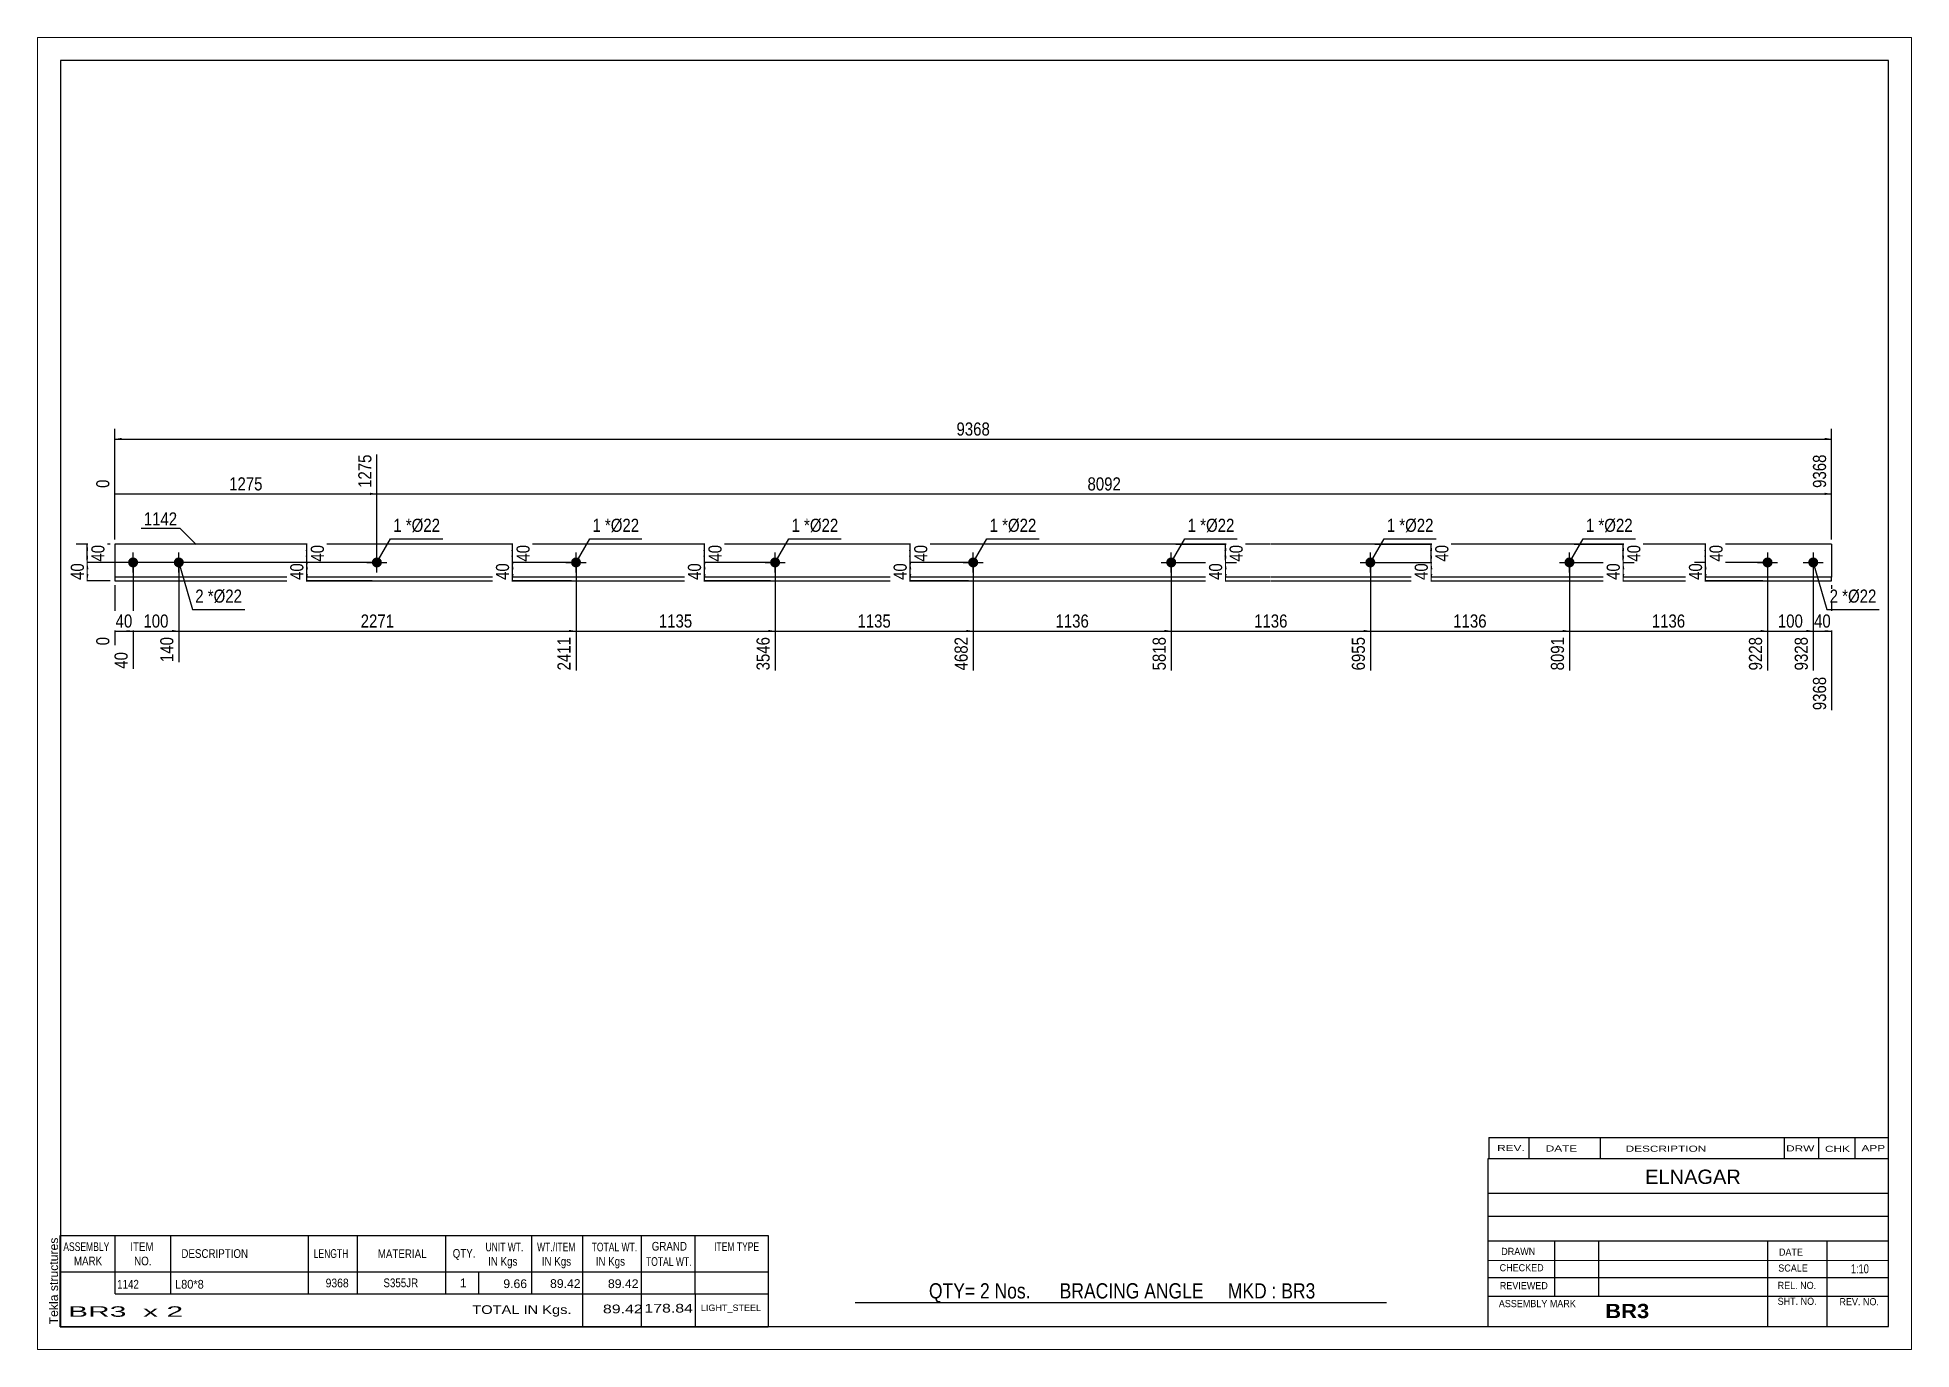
# Paper-space layout 'Layout1' of a CAD drawing. Header units: millimetres. Extents: x 0 to 410, y 0 to 287.
# The model-space entities are those that its viewports show. They can reach past a viewport. Long polylines and large blocks are cut down to what shows.
import ezdxf

# ---------------------------------------------------------------- set-up
doc = ezdxf.new("R2010")
doc.units = ezdxf.units.MM
doc.layers.add('Viewport layer', color=7, linetype='Continuous', plot=False)
doc.styles.add('Arial', font='ARIAL.TTF', dxfattribs={"height": 0.2})
doc.styles.add('Arial Bold', font='ARIALBD.TTF', dxfattribs={"height": 0.2})
doc.styles.add('Arial Narrow', font='ARIALN.TTF', dxfattribs={"height": 0.2})

# ---------------------------------------------------------------- blocks, each defined once
blk = doc.blocks.new('Unknown-629093424-2029')
at = {"color": 5, "linetype": 'Continuous'}
for p, q in [((405, 282), (5, 282)), ((5, 282), (5, 5)), ((405, 5), (405, 282)), ((5, 5), (405, 5))]:
    blk.add_line(p, q, dxfattribs=at)
at = {"color": 174, "linetype": 'Continuous', "style": 'Arial'}
blk.add_text('Tekla structures', height=1.9102, rotation=90, dxfattribs=at).set_placement((4.5, 5.5))
blk = doc.blocks.new('Bolt-629093424-1280 - 1228')
at = {"linetype": 'Continuous'}
blk.add_hatch(color=3, dxfattribs=at).paths.add_polyline_path([(290.51, 172.17, -1), (292.71, 172.17, -1)])
at = {"color": 3, "linetype": 'Continuous'}
for p, q in [((291.61, 169.97), (291.61, 174.37)), ((289.41, 172.17), (293.81, 172.17))]:
    blk.add_line(p, q, dxfattribs=at)
blk = doc.blocks.new('Bolt-629093424-1279 - 1228')
at = {"linetype": 'Continuous'}
blk.add_hatch(color=3, dxfattribs=at).paths.add_polyline_path([(334.07, 172.17, -1), (336.27, 172.17, -1)])
at = {"color": 3, "linetype": 'Continuous'}
for p, q in [((335.17, 169.97), (335.17, 174.37)), ((332.97, 172.17), (337.37, 172.17))]:
    blk.add_line(p, q, dxfattribs=at)
blk = doc.blocks.new('Part-629093424-1275 - 1228')
at = {"color": 2, "linetype": 'Continuous'}
for p, q in [((52.42, 176.17), (16.92, 176.17)), ((16.92, 176.17), (16.92, 168.97)), ((95.98, 176.17), (52.52, 176.17)), ((139.55, 176.17), (96.08, 176.17)), ((183.11, 176.17), (139.65, 176.17)), ((226.21, 176.17), (183.21, 176.17)), ((269.78, 176.17), (226.31, 176.17)), ((313.34, 176.17), (269.88, 176.17)), ((356.9, 176.17), (313.44, 176.17)), ((392.5, 176.17), (357, 176.17)), ((392.5, 176.17), (392.5, 168.97)), ((16.92, 168.97), (16.92, 168.17)), ((52.42, 168.97), (16.92, 168.97)), ((16.92, 168.17), (52.42, 168.17)), ((95.98, 168.97), (52.52, 168.97)), ((52.52, 168.17), (95.98, 168.17)), ((139.55, 168.97), (96.08, 168.97)), ((96.08, 168.17), (139.55, 168.17)), ((183.11, 168.97), (139.65, 168.97)), ((139.65, 168.17), (183.11, 168.17)), ((226.21, 168.97), (183.21, 168.97)), ((183.21, 168.17), (226.21, 168.17)), ((269.78, 168.97), (226.31, 168.97)), ((226.31, 168.17), (269.78, 168.17)), ((313.34, 168.97), (269.88, 168.97)), ((269.88, 168.17), (313.34, 168.17)), ((356.9, 168.97), (313.44, 168.97)), ((313.44, 168.17), (356.9, 168.17)), ((392.5, 168.97), (357, 168.97)), ((357, 168.17), (392.5, 168.17)), ((392.5, 168.17), (392.5, 168.97))]:
    blk.add_line(p, q, dxfattribs=at)
blk = doc.blocks.new('Bolt-629093424-1276 - 1228')
at = {"linetype": 'Continuous'}
for points in [[(378.5, 173.27, -1), (378.5, 171.07, -1)], [(388.5, 173.27, -1), (388.5, 171.07, -1)]]:
    blk.add_hatch(color=3, dxfattribs=at).paths.add_polyline_path(points)
at = {"color": 3, "linetype": 'Continuous'}
for p, q in [((378.5, 174.37), (378.5, 169.97)), ((388.5, 174.37), (388.5, 169.97)), ((376.3, 172.17), (380.7, 172.17)), ((386.3, 172.17), (390.7, 172.17))]:
    blk.add_line(p, q, dxfattribs=at)
blk = doc.blocks.new('Bolt-629093424-1277 - 1228')
at = {"linetype": 'Continuous'}
for points in [[(20.92, 171.07, -1), (20.92, 173.27, -1)], [(30.92, 171.07, -1), (30.92, 173.27, -1)]]:
    blk.add_hatch(color=3, dxfattribs=at).paths.add_polyline_path(points)
at = {"color": 3, "linetype": 'Continuous'}
for p, q in [((20.92, 169.97), (20.92, 174.37)), ((30.92, 169.97), (30.92, 174.37)), ((23.12, 172.17), (18.72, 172.17)), ((33.12, 172.17), (28.72, 172.17))]:
    blk.add_line(p, q, dxfattribs=at)
blk = doc.blocks.new('Bolt-629093424-1278 - 1228')
at = {"linetype": 'Continuous'}
blk.add_hatch(color=3, dxfattribs=at).paths.add_polyline_path([(204.71, 173.27, -1), (204.71, 171.07, -1)])
at = {"color": 3, "linetype": 'Continuous'}
for p, q in [((204.71, 169.97), (204.71, 174.37)), ((202.51, 172.17), (206.91, 172.17))]:
    blk.add_line(p, q, dxfattribs=at)
blk = doc.blocks.new('Bolt-629093424-1281 - 1228')
at = {"linetype": 'Continuous'}
blk.add_hatch(color=3, dxfattribs=at).paths.add_polyline_path([(246.94, 172.17, -1), (249.14, 172.17, -1)])
at = {"color": 3, "linetype": 'Continuous'}
for p, q in [((248.04, 169.97), (248.04, 174.37)), ((245.84, 172.17), (250.24, 172.17))]:
    blk.add_line(p, q, dxfattribs=at)
blk = doc.blocks.new('Bolt-629093424-1282 - 1228')
at = {"linetype": 'Continuous'}
blk.add_hatch(color=3, dxfattribs=at).paths.add_polyline_path([(160.28, 172.17, -1), (162.48, 172.17, -1)])
at = {"color": 3, "linetype": 'Continuous'}
for p, q in [((161.38, 169.97), (161.38, 174.37)), ((159.18, 172.17), (163.58, 172.17))]:
    blk.add_line(p, q, dxfattribs=at)
blk = doc.blocks.new('Bolt-629093424-1283 - 1228')
at = {"linetype": 'Continuous'}
blk.add_hatch(color=3, dxfattribs=at).paths.add_polyline_path([(116.72, 172.17, -1), (118.92, 172.17, -1)])
at = {"color": 3, "linetype": 'Continuous'}
for p, q in [((117.82, 169.97), (117.82, 174.37)), ((115.62, 172.17), (120.02, 172.17))]:
    blk.add_line(p, q, dxfattribs=at)
blk = doc.blocks.new('Bolt-629093424-1284 - 1228')
at = {"linetype": 'Continuous'}
blk.add_hatch(color=3, dxfattribs=at).paths.add_polyline_path([(73.15, 172.17, -1), (75.35, 172.17, -1)])
at = {"color": 3, "linetype": 'Continuous'}
for p, q in [((74.25, 169.97), (74.25, 174.37)), ((72.05, 172.17), (76.45, 172.17))]:
    blk.add_line(p, q, dxfattribs=at)
blk = doc.blocks.new('StraightDimension-629093424-1340 - 1228')
at = {"linetype": 'Continuous'}
for points in [[(259.67, 174.67), (259.92, 176.17), (260.17, 174.67)], [(260.17, 173.67), (259.92, 172.17), (259.67, 173.67)]]:
    blk.add_hatch(color=7, dxfattribs=at).paths.add_polyline_path(points)
at = {"color": 7, "linetype": 'Continuous'}
for p, q in [((249.04, 176.17), (262.17, 176.17)), ((259.92, 172.17), (259.92, 176.17)), ((249.04, 172.17), (262.17, 172.17))]:
    blk.add_line(p, q, dxfattribs=at)
at = {"color": 0}
blk.add_wipeout([(264.27, 176.6), (260.07, 176.6), (260.07, 171.74), (264.27, 171.74)], dxfattribs=at)
at = {"color": 3, "style": 'Arial Narrow'}
blk.add_text('40', height=2.863, rotation=90.0002, dxfattribs=at).set_placement((263.67, 172.34))
blk = doc.blocks.new('StraightDimension-629093424-1349 - 1228')
at = {"linetype": 'Continuous'}
for points in [[(304.67, 170.67), (304.92, 172.17), (305.17, 170.67)], [(305.17, 169.67), (304.92, 168.17), (304.67, 169.67)]]:
    blk.add_hatch(color=7, dxfattribs=at).paths.add_polyline_path(points)
at = {"color": 7, "linetype": 'Continuous'}
for p, q in [((292.61, 172.17), (307.32, 172.17)), ((292.61, 168.17), (307.32, 168.17)), ((304.92, 168.17), (304.92, 172.17))]:
    blk.add_line(p, q, dxfattribs=at)
at = {"color": 0}
blk.add_wipeout([(304.77, 172.6), (300.57, 172.6), (300.57, 167.74), (304.77, 167.74)], dxfattribs=at)
at = {"color": 3, "style": 'Arial Narrow'}
blk.add_text('40', height=2.863, rotation=90.0002, dxfattribs=at).set_placement((304.17, 168.34))
blk = doc.blocks.new('StraightDimension-629093424-1348 - 1228')
at = {"linetype": 'Continuous'}
for points in [[(304.67, 174.67), (304.92, 176.17), (305.17, 174.67)], [(305.17, 173.67), (304.92, 172.17), (304.67, 173.67)]]:
    blk.add_hatch(color=7, dxfattribs=at).paths.add_polyline_path(points)
at = {"color": 7, "linetype": 'Continuous'}
for p, q in [((292.61, 176.17), (307.17, 176.17)), ((304.92, 172.17), (304.92, 176.17)), ((292.61, 172.17), (307.17, 172.17))]:
    blk.add_line(p, q, dxfattribs=at)
at = {"color": 0}
blk.add_wipeout([(309.27, 176.6), (305.07, 176.6), (305.07, 171.74), (309.27, 171.74)], dxfattribs=at)
at = {"color": 3, "style": 'Arial Narrow'}
blk.add_text('40', height=2.863, rotation=90.0002, dxfattribs=at).set_placement((308.67, 172.34))
blk = doc.blocks.new('StraightDimension-629093424-1365 - 1228')
at = {"linetype": 'Continuous'}
for points in [[(364.67, 170.67), (364.92, 172.17), (365.17, 170.67)], [(365.17, 169.67), (364.92, 168.17), (364.67, 169.67)]]:
    blk.add_hatch(color=7, dxfattribs=at).paths.add_polyline_path(points)
at = {"color": 7, "linetype": 'Continuous'}
for p, q in [((377.5, 172.17), (362.67, 172.17)), ((377.5, 168.17), (362.67, 168.17)), ((364.92, 168.17), (364.92, 172.17))]:
    blk.add_line(p, q, dxfattribs=at)
at = {"color": 0}
blk.add_wipeout([(364.77, 172.6), (360.57, 172.6), (360.57, 167.74), (364.77, 167.74)], dxfattribs=at)
at = {"color": 3, "style": 'Arial Narrow'}
blk.add_text('40', height=2.863, rotation=90.0002, dxfattribs=at).set_placement((364.17, 168.34))
blk = doc.blocks.new('StraightDimension-629093424-1372 - 1228')
at = {"linetype": 'Continuous'}
blk.add_hatch(color=7, dxfattribs=at).paths.add_polyline_path([(391, 157.42), (392.5, 157.17), (391, 156.92)])
at = {"color": 7, "linetype": 'Continuous'}
for p, q in [((388.5, 171.17), (388.5, 148.55)), ((392.5, 167.17), (392.5, 139.85)), ((388.5, 157.17), (392.5, 157.17))]:
    blk.add_line(p, q, dxfattribs=at)
at = {"color": 0}
blk.add_wipeout([(392.93, 157.32), (392.93, 161.52), (388.08, 161.52), (388.08, 157.32)], dxfattribs=at)
at = {"color": 0, "linetype": 'Continuous'}
blk.add_wipeout([(391.9, 147.77), (387.7, 147.77), (387.7, 139.25), (391.9, 139.25)], dxfattribs=at)
at = {"color": 3, "style": 'Arial Narrow'}
blk.add_text('40', height=2.863, dxfattribs=at).set_placement((388.68, 157.92))
at = {"color": 3, "linetype": 'Continuous', "style": 'Arial Narrow'}
blk.add_text('9368', height=2.863, rotation=90.0002, dxfattribs=at).set_placement((391.3, 139.85))
blk = doc.blocks.new('StraightDimension-629093424-1308 - 1228')
at = {"linetype": 'Continuous'}
for points in [[(58.67, 174.67), (58.92, 176.17), (59.17, 174.67)], [(59.17, 173.67), (58.92, 172.17), (58.67, 173.67)]]:
    blk.add_hatch(color=7, dxfattribs=at).paths.add_polyline_path(points)
at = {"color": 7, "linetype": 'Continuous'}
for p, q in [((73.25, 176.17), (56.52, 176.17)), ((58.92, 172.17), (58.92, 176.17)), ((73.25, 172.17), (56.52, 172.17))]:
    blk.add_line(p, q, dxfattribs=at)
at = {"color": 0}
blk.add_wipeout([(63.27, 176.6), (59.07, 176.6), (59.07, 171.74), (63.27, 171.74)], dxfattribs=at)
at = {"color": 3, "style": 'Arial Narrow'}
blk.add_text('40', height=2.863, rotation=90.0002, dxfattribs=at).set_placement((62.67, 172.34))
blk = doc.blocks.new('StraightDimension-629093424-1373 - 1228')
at = {"linetype": 'Continuous'}
blk.add_hatch(color=7, dxfattribs=at).paths.add_polyline_path([(387, 157.42), (388.5, 157.17), (387, 156.92)])
at = {"color": 7, "linetype": 'Continuous'}
for p, q in [((378.5, 171.17), (378.5, 148.55)), ((388.5, 171.17), (388.5, 148.55)), ((378.5, 157.17), (388.5, 157.17))]:
    blk.add_line(p, q, dxfattribs=at)
at = {"color": 0}
blk.add_wipeout([(386.85, 157.32), (386.85, 161.52), (380.16, 161.52), (380.16, 157.32)], dxfattribs=at)
at = {"color": 0, "linetype": 'Continuous'}
blk.add_wipeout([(387.9, 156.47), (383.7, 156.47), (383.7, 147.95), (387.9, 147.95)], dxfattribs=at)
at = {"color": 3, "style": 'Arial Narrow'}
blk.add_text('100', height=2.863, dxfattribs=at).set_placement((380.76, 157.92))
at = {"color": 3, "linetype": 'Continuous', "style": 'Arial Narrow'}
blk.add_text('9328', height=2.863, rotation=90.0002, dxfattribs=at).set_placement((387.3, 148.55))
blk = doc.blocks.new('StraightDimension-629093424-1309 - 1228')
at = {"linetype": 'Continuous'}
for points in [[(58.67, 170.67), (58.92, 172.17), (59.17, 170.67)], [(59.17, 169.67), (58.92, 168.17), (58.67, 169.67)]]:
    blk.add_hatch(color=7, dxfattribs=at).paths.add_polyline_path(points)
at = {"color": 7, "linetype": 'Continuous'}
for p, q in [((73.25, 172.17), (56.67, 172.17)), ((73.25, 168.17), (56.67, 168.17)), ((58.92, 168.17), (58.92, 172.17))]:
    blk.add_line(p, q, dxfattribs=at)
at = {"color": 0}
blk.add_wipeout([(58.77, 172.6), (54.57, 172.6), (54.57, 167.74), (58.77, 167.74)], dxfattribs=at)
at = {"color": 3, "style": 'Arial Narrow'}
blk.add_text('40', height=2.863, rotation=90.0002, dxfattribs=at).set_placement((58.17, 168.34))
blk = doc.blocks.new('StraightDimension-629093424-1374 - 1228')
at = {"linetype": 'Continuous'}
blk.add_hatch(color=7, dxfattribs=at).paths.add_polyline_path([(377, 157.42), (378.5, 157.17), (377, 156.92)])
at = {"color": 7, "linetype": 'Continuous'}
for p, q in [((335.17, 171.17), (335.17, 148.55)), ((378.5, 171.17), (378.5, 148.55)), ((335.17, 157.17), (378.5, 157.17))]:
    blk.add_line(p, q, dxfattribs=at)
at = {"color": 0}
blk.add_wipeout([(361.09, 157.32), (361.09, 161.52), (352.58, 161.52), (352.58, 157.32)], dxfattribs=at)
at = {"color": 0, "linetype": 'Continuous'}
blk.add_wipeout([(377.9, 156.47), (373.7, 156.47), (373.7, 147.95), (377.9, 147.95)], dxfattribs=at)
at = {"color": 3, "style": 'Arial Narrow'}
blk.add_text('1136', height=2.863, dxfattribs=at).set_placement((353.18, 157.92))
at = {"color": 3, "linetype": 'Continuous', "style": 'Arial Narrow'}
blk.add_text('9228', height=2.863, rotation=90.0002, dxfattribs=at).set_placement((377.3, 148.55))
blk = doc.blocks.new('StraightDimension-629093424-1375 - 1228')
at = {"linetype": 'Continuous'}
blk.add_hatch(color=7, dxfattribs=at).paths.add_polyline_path([(333.67, 157.42), (335.17, 157.17), (333.67, 156.92)])
at = {"color": 7, "linetype": 'Continuous'}
for p, q in [((291.61, 171.17), (291.61, 148.55)), ((335.17, 171.17), (335.17, 148.55)), ((291.61, 157.17), (335.17, 157.17))]:
    blk.add_line(p, q, dxfattribs=at)
at = {"color": 0}
blk.add_wipeout([(317.65, 157.32), (317.65, 161.52), (309.13, 161.52), (309.13, 157.32)], dxfattribs=at)
at = {"color": 0, "linetype": 'Continuous'}
blk.add_wipeout([(334.57, 156.47), (330.37, 156.47), (330.37, 147.95), (334.57, 147.95)], dxfattribs=at)
at = {"color": 3, "style": 'Arial Narrow'}
blk.add_text('1136', height=2.863, dxfattribs=at).set_placement((309.73, 157.92))
at = {"color": 3, "linetype": 'Continuous', "style": 'Arial Narrow'}
blk.add_text('8091', height=2.863, rotation=90.0002, dxfattribs=at).set_placement((333.97, 148.55))
blk = doc.blocks.new('StraightDimension-629093424-1376 - 1228')
at = {"linetype": 'Continuous'}
blk.add_hatch(color=7, dxfattribs=at).paths.add_polyline_path([(290.11, 157.42), (291.61, 157.17), (290.11, 156.92)])
at = {"color": 7, "linetype": 'Continuous'}
for p, q in [((248.04, 171.17), (248.04, 148.55)), ((291.61, 171.17), (291.61, 148.55)), ((248.04, 157.17), (291.61, 157.17))]:
    blk.add_line(p, q, dxfattribs=at)
at = {"color": 0}
blk.add_wipeout([(274.08, 157.32), (274.08, 161.52), (265.57, 161.52), (265.57, 157.32)], dxfattribs=at)
at = {"color": 0, "linetype": 'Continuous'}
blk.add_wipeout([(291.01, 156.47), (286.81, 156.47), (286.81, 147.95), (291.01, 147.95)], dxfattribs=at)
at = {"color": 3, "style": 'Arial Narrow'}
blk.add_text('1136', height=2.863, dxfattribs=at).set_placement((266.17, 157.92))
at = {"color": 3, "linetype": 'Continuous', "style": 'Arial Narrow'}
blk.add_text('6955', height=2.863, rotation=90.0002, dxfattribs=at).set_placement((290.41, 148.55))
blk = doc.blocks.new('StraightDimension-629093424-1377 - 1228')
at = {"linetype": 'Continuous'}
blk.add_hatch(color=7, dxfattribs=at).paths.add_polyline_path([(246.54, 157.42), (248.04, 157.17), (246.54, 156.92)])
at = {"color": 7, "linetype": 'Continuous'}
for p, q in [((204.71, 171.17), (204.71, 148.55)), ((248.04, 171.17), (248.04, 148.55)), ((204.71, 157.17), (248.04, 157.17))]:
    blk.add_line(p, q, dxfattribs=at)
at = {"color": 0}
blk.add_wipeout([(230.63, 157.32), (230.63, 161.52), (222.12, 161.52), (222.12, 157.32)], dxfattribs=at)
at = {"color": 0, "linetype": 'Continuous'}
blk.add_wipeout([(247.44, 156.47), (243.24, 156.47), (243.24, 147.95), (247.44, 147.95)], dxfattribs=at)
at = {"color": 3, "style": 'Arial Narrow'}
blk.add_text('1136', height=2.863, dxfattribs=at).set_placement((222.72, 157.92))
at = {"color": 3, "linetype": 'Continuous', "style": 'Arial Narrow'}
blk.add_text('5818', height=2.863, rotation=90.0002, dxfattribs=at).set_placement((246.84, 148.55))
blk = doc.blocks.new('StraightDimension-629093424-1378 - 1228')
at = {"linetype": 'Continuous'}
blk.add_hatch(color=7, dxfattribs=at).paths.add_polyline_path([(203.21, 157.42), (204.71, 157.17), (203.21, 156.92)])
at = {"color": 7, "linetype": 'Continuous'}
for p, q in [((161.38, 171.17), (161.38, 148.55)), ((204.71, 171.17), (204.71, 148.55)), ((161.38, 157.17), (204.71, 157.17))]:
    blk.add_line(p, q, dxfattribs=at)
at = {"color": 0}
blk.add_wipeout([(187.3, 157.32), (187.3, 161.52), (178.79, 161.52), (178.79, 157.32)], dxfattribs=at)
at = {"color": 0, "linetype": 'Continuous'}
blk.add_wipeout([(204.11, 156.47), (199.91, 156.47), (199.91, 147.95), (204.11, 147.95)], dxfattribs=at)
at = {"color": 3, "style": 'Arial Narrow'}
blk.add_text('1135', height=2.863, dxfattribs=at).set_placement((179.39, 157.92))
at = {"color": 3, "linetype": 'Continuous', "style": 'Arial Narrow'}
blk.add_text('4682', height=2.863, rotation=90.0002, dxfattribs=at).set_placement((203.51, 148.55))
blk = doc.blocks.new('StraightDimension-629093424-1379 - 1228')
at = {"linetype": 'Continuous'}
blk.add_hatch(color=7, dxfattribs=at).paths.add_polyline_path([(159.88, 157.42), (161.38, 157.17), (159.88, 156.92)])
at = {"color": 7, "linetype": 'Continuous'}
for p, q in [((117.82, 171.17), (117.82, 148.55)), ((161.38, 171.17), (161.38, 148.55)), ((117.82, 157.17), (161.38, 157.17))]:
    blk.add_line(p, q, dxfattribs=at)
at = {"color": 0}
blk.add_wipeout([(143.85, 157.32), (143.85, 161.52), (135.34, 161.52), (135.34, 157.32)], dxfattribs=at)
at = {"color": 0, "linetype": 'Continuous'}
blk.add_wipeout([(160.78, 156.47), (156.58, 156.47), (156.58, 147.95), (160.78, 147.95)], dxfattribs=at)
at = {"color": 3, "style": 'Arial Narrow'}
blk.add_text('1135', height=2.863, dxfattribs=at).set_placement((135.94, 157.92))
at = {"color": 3, "linetype": 'Continuous', "style": 'Arial Narrow'}
blk.add_text('3546', height=2.863, rotation=90.0002, dxfattribs=at).set_placement((160.18, 148.55))
blk = doc.blocks.new('StraightDimension-629093424-1297 - 1228')
at = {"linetype": 'Continuous'}
for points in [[(10.65, 174.67), (10.9, 176.17), (11.15, 174.67)], [(11.15, 173.67), (10.9, 172.17), (10.65, 173.67)]]:
    blk.add_hatch(color=7, dxfattribs=at).paths.add_polyline_path(points)
at = {"color": 7, "linetype": 'Continuous'}
for p, q in [((15.92, 176.17), (8.5, 176.17)), ((10.9, 172.17), (10.9, 176.17)), ((73.25, 172.17), (8.5, 172.17))]:
    blk.add_line(p, q, dxfattribs=at)
at = {"color": 0}
blk.add_wipeout([(15.25, 176.6), (11.05, 176.6), (11.05, 171.74), (15.25, 171.74)], dxfattribs=at)
at = {"color": 3, "style": 'Arial Narrow'}
blk.add_text('40', height=2.863, rotation=90.0002, dxfattribs=at).set_placement((14.65, 172.34))
blk = doc.blocks.new('StraightDimension-629093424-1426 - 1228')
at = {"linetype": 'Continuous'}
for points in [[(18.42, 198.92), (16.92, 199.17), (18.42, 199.42)], [(391, 199.42), (392.5, 199.17), (391, 198.92)]]:
    blk.add_hatch(color=7, dxfattribs=at).paths.add_polyline_path(points)
at = {"color": 7, "linetype": 'Continuous'}
for p, q in [((16.92, 177.17), (16.92, 201.42)), ((392.5, 177.17), (392.5, 201.42)), ((16.92, 199.17), (392.5, 199.17))]:
    blk.add_line(p, q, dxfattribs=at)
at = {"color": 0}
blk.add_wipeout([(208.97, 199.32), (208.97, 203.52), (200.46, 203.52), (200.46, 199.32)], dxfattribs=at)
at = {"color": 3, "style": 'Arial Narrow'}
blk.add_text('9368', height=2.863, dxfattribs=at).set_placement((201.06, 199.92))
blk = doc.blocks.new('StraightDimension-629093424-1298 - 1228')
at = {"linetype": 'Continuous'}
for points in [[(10.65, 170.67), (10.9, 172.17), (11.15, 170.67)], [(11.15, 169.67), (10.9, 168.17), (10.65, 169.67)]]:
    blk.add_hatch(color=7, dxfattribs=at).paths.add_polyline_path(points)
at = {"color": 7, "linetype": 'Continuous'}
for p, q in [((73.25, 172.17), (8.65, 172.17)), ((15.92, 168.17), (8.65, 168.17)), ((10.9, 168.17), (10.9, 172.17))]:
    blk.add_line(p, q, dxfattribs=at)
at = {"color": 0}
blk.add_wipeout([(10.75, 172.6), (6.55, 172.6), (6.55, 167.74), (10.75, 167.74)], dxfattribs=at)
at = {"color": 3, "style": 'Arial Narrow'}
blk.add_text('40', height=2.863, rotation=90.0002, dxfattribs=at).set_placement((10.15, 168.34))
blk = doc.blocks.new('StraightDimension-629093424-1380 - 1228')
at = {"linetype": 'Continuous'}
blk.add_hatch(color=7, dxfattribs=at).paths.add_polyline_path([(116.32, 157.42), (117.82, 157.17), (116.32, 156.92)])
at = {"color": 7, "linetype": 'Continuous'}
for p, q in [((30.92, 171.17), (30.92, 150.38)), ((117.82, 171.17), (117.82, 148.55)), ((30.92, 157.17), (117.82, 157.17))]:
    blk.add_line(p, q, dxfattribs=at)
at = {"color": 0}
blk.add_wipeout([(78.62, 157.32), (78.62, 161.52), (70.11, 161.52), (70.11, 157.32)], dxfattribs=at)
at = {"color": 0, "linetype": 'Continuous'}
blk.add_wipeout([(117.22, 156.47), (113.02, 156.47), (113.02, 147.95), (117.22, 147.95)], dxfattribs=at)
at = {"color": 3, "style": 'Arial Narrow'}
blk.add_text('2271', height=2.863, dxfattribs=at).set_placement((70.71, 157.92))
at = {"color": 3, "linetype": 'Continuous', "style": 'Arial Narrow'}
blk.add_text('2411', height=2.863, rotation=90.0002, dxfattribs=at).set_placement((116.62, 148.55))
blk = doc.blocks.new('StraightDimension-629093424-1316 - 1228')
at = {"linetype": 'Continuous'}
for points in [[(103.67, 174.67), (103.92, 176.17), (104.17, 174.67)], [(104.17, 173.67), (103.92, 172.17), (103.67, 173.67)]]:
    blk.add_hatch(color=7, dxfattribs=at).paths.add_polyline_path(points)
at = {"color": 7, "linetype": 'Continuous'}
for p, q in [((116.82, 176.17), (101.52, 176.17)), ((103.92, 172.17), (103.92, 176.17)), ((116.82, 172.17), (101.52, 172.17))]:
    blk.add_line(p, q, dxfattribs=at)
at = {"color": 0}
blk.add_wipeout([(108.27, 176.6), (104.07, 176.6), (104.07, 171.74), (108.27, 171.74)], dxfattribs=at)
at = {"color": 3, "style": 'Arial Narrow'}
blk.add_text('40', height=2.863, rotation=90.0002, dxfattribs=at).set_placement((107.67, 172.34))
blk = doc.blocks.new('StraightDimension-629093424-1381 - 1228')
at = {"linetype": 'Continuous'}
blk.add_hatch(color=7, dxfattribs=at).paths.add_polyline_path([(29.42, 157.42), (30.92, 157.17), (29.42, 156.92)])
at = {"color": 7, "linetype": 'Continuous'}
for p, q in [((20.92, 171.17), (20.92, 148.91)), ((30.92, 171.17), (30.92, 150.38)), ((20.92, 157.17), (30.92, 157.17))]:
    blk.add_line(p, q, dxfattribs=at)
at = {"color": 0}
blk.add_wipeout([(29.26, 157.32), (29.26, 161.52), (22.58, 161.52), (22.58, 157.32)], dxfattribs=at)
at = {"color": 0, "linetype": 'Continuous'}
blk.add_wipeout([(30.32, 156.47), (26.12, 156.47), (26.12, 149.78), (30.32, 149.78)], dxfattribs=at)
at = {"color": 3, "style": 'Arial Narrow'}
blk.add_text('100', height=2.863, dxfattribs=at).set_placement((23.18, 157.92))
at = {"color": 3, "linetype": 'Continuous', "style": 'Arial Narrow'}
blk.add_text('140', height=2.863, rotation=90.0002, dxfattribs=at).set_placement((29.72, 150.38))
blk = doc.blocks.new('StraightDimension-629093424-1317 - 1228')
at = {"linetype": 'Continuous'}
for points in [[(103.67, 170.67), (103.92, 172.17), (104.17, 170.67)], [(104.17, 169.67), (103.92, 168.17), (103.67, 169.67)]]:
    blk.add_hatch(color=7, dxfattribs=at).paths.add_polyline_path(points)
at = {"color": 7, "linetype": 'Continuous'}
for p, q in [((116.82, 172.17), (101.67, 172.17)), ((116.82, 168.17), (101.67, 168.17)), ((103.92, 168.17), (103.92, 172.17))]:
    blk.add_line(p, q, dxfattribs=at)
at = {"color": 0}
blk.add_wipeout([(103.77, 172.6), (99.57, 172.6), (99.57, 167.74), (103.77, 167.74)], dxfattribs=at)
at = {"color": 3, "style": 'Arial Narrow'}
blk.add_text('40', height=2.863, rotation=90.0002, dxfattribs=at).set_placement((103.17, 168.34))
blk = doc.blocks.new('StraightDimension-629093424-1324 - 1228')
at = {"linetype": 'Continuous'}
for points in [[(145.67, 174.67), (145.92, 176.17), (146.17, 174.67)], [(146.17, 173.67), (145.92, 172.17), (145.67, 173.67)]]:
    blk.add_hatch(color=7, dxfattribs=at).paths.add_polyline_path(points)
at = {"color": 7, "linetype": 'Continuous'}
for p, q in [((160.38, 176.17), (143.52, 176.17)), ((145.92, 172.17), (145.92, 176.17)), ((160.38, 172.17), (143.52, 172.17))]:
    blk.add_line(p, q, dxfattribs=at)
at = {"color": 0}
blk.add_wipeout([(150.27, 176.6), (146.07, 176.6), (146.07, 171.74), (150.27, 171.74)], dxfattribs=at)
at = {"color": 3, "style": 'Arial Narrow'}
blk.add_text('40', height=2.863, rotation=90.0002, dxfattribs=at).set_placement((149.67, 172.34))
blk = doc.blocks.new('StraightDimension-629093424-1325 - 1228')
at = {"linetype": 'Continuous'}
for points in [[(145.67, 170.67), (145.92, 172.17), (146.17, 170.67)], [(146.17, 169.67), (145.92, 168.17), (145.67, 169.67)]]:
    blk.add_hatch(color=7, dxfattribs=at).paths.add_polyline_path(points)
at = {"color": 7, "linetype": 'Continuous'}
for p, q in [((160.38, 172.17), (143.67, 172.17)), ((160.38, 168.17), (143.67, 168.17)), ((145.92, 168.17), (145.92, 172.17))]:
    blk.add_line(p, q, dxfattribs=at)
at = {"color": 0}
blk.add_wipeout([(145.77, 172.6), (141.57, 172.6), (141.57, 167.74), (145.77, 167.74)], dxfattribs=at)
at = {"color": 3, "style": 'Arial Narrow'}
blk.add_text('40', height=2.863, rotation=90.0002, dxfattribs=at).set_placement((145.17, 168.34))
blk = doc.blocks.new('StraightDimension-629093424-1332 - 1228')
at = {"linetype": 'Continuous'}
for points in [[(190.67, 174.67), (190.92, 176.17), (191.17, 174.67)], [(191.17, 173.67), (190.92, 172.17), (190.67, 173.67)]]:
    blk.add_hatch(color=7, dxfattribs=at).paths.add_polyline_path(points)
at = {"color": 7, "linetype": 'Continuous'}
for p, q in [((203.71, 176.17), (188.52, 176.17)), ((190.92, 172.17), (190.92, 176.17)), ((203.71, 172.17), (188.52, 172.17))]:
    blk.add_line(p, q, dxfattribs=at)
at = {"color": 0}
blk.add_wipeout([(195.27, 176.6), (191.07, 176.6), (191.07, 171.74), (195.27, 171.74)], dxfattribs=at)
at = {"color": 3, "style": 'Arial Narrow'}
blk.add_text('40', height=2.863, rotation=90.0002, dxfattribs=at).set_placement((194.67, 172.34))
blk = doc.blocks.new('StraightDimension-629093424-1333 - 1228')
at = {"linetype": 'Continuous'}
for points in [[(190.67, 170.67), (190.92, 172.17), (191.17, 170.67)], [(191.17, 169.67), (190.92, 168.17), (190.67, 169.67)]]:
    blk.add_hatch(color=7, dxfattribs=at).paths.add_polyline_path(points)
at = {"color": 7, "linetype": 'Continuous'}
for p, q in [((203.71, 172.17), (188.67, 172.17)), ((203.71, 168.17), (188.67, 168.17)), ((190.92, 168.17), (190.92, 172.17))]:
    blk.add_line(p, q, dxfattribs=at)
at = {"color": 0}
blk.add_wipeout([(190.77, 172.6), (186.57, 172.6), (186.57, 167.74), (190.77, 167.74)], dxfattribs=at)
at = {"color": 3, "style": 'Arial Narrow'}
blk.add_text('40', height=2.863, rotation=90.0002, dxfattribs=at).set_placement((190.17, 168.34))
blk = doc.blocks.new('StraightDimension-629093424-1341 - 1228')
at = {"linetype": 'Continuous'}
for points in [[(259.67, 170.67), (259.92, 172.17), (260.17, 170.67)], [(260.17, 169.67), (259.92, 168.17), (259.67, 169.67)]]:
    blk.add_hatch(color=7, dxfattribs=at).paths.add_polyline_path(points)
at = {"color": 7, "linetype": 'Continuous'}
for p, q in [((249.04, 172.17), (262.32, 172.17)), ((249.04, 168.17), (262.32, 168.17)), ((259.92, 168.17), (259.92, 172.17))]:
    blk.add_line(p, q, dxfattribs=at)
at = {"color": 0}
blk.add_wipeout([(259.77, 172.6), (255.57, 172.6), (255.57, 167.74), (259.77, 167.74)], dxfattribs=at)
at = {"color": 3, "style": 'Arial Narrow'}
blk.add_text('40', height=2.863, rotation=90.0002, dxfattribs=at).set_placement((259.17, 168.34))
blk = doc.blocks.new('StraightDimension-629093424-1356 - 1228')
at = {"linetype": 'Continuous'}
for points in [[(346.67, 174.67), (346.92, 176.17), (347.17, 174.67)], [(347.17, 173.67), (346.92, 172.17), (346.67, 173.67)]]:
    blk.add_hatch(color=7, dxfattribs=at).paths.add_polyline_path(points)
at = {"color": 7, "linetype": 'Continuous'}
for p, q in [((336.17, 176.17), (349.17, 176.17)), ((346.92, 172.17), (346.92, 176.17)), ((336.17, 172.17), (349.17, 172.17))]:
    blk.add_line(p, q, dxfattribs=at)
at = {"color": 0}
blk.add_wipeout([(351.27, 176.6), (347.07, 176.6), (347.07, 171.74), (351.27, 171.74)], dxfattribs=at)
at = {"color": 3, "style": 'Arial Narrow'}
blk.add_text('40', height=2.863, rotation=90.0002, dxfattribs=at).set_placement((350.67, 172.34))
blk = doc.blocks.new('StraightDimension-629093424-1357 - 1228')
at = {"linetype": 'Continuous'}
for points in [[(346.67, 170.67), (346.92, 172.17), (347.17, 170.67)], [(347.17, 169.67), (346.92, 168.17), (346.67, 169.67)]]:
    blk.add_hatch(color=7, dxfattribs=at).paths.add_polyline_path(points)
at = {"color": 7, "linetype": 'Continuous'}
for p, q in [((336.17, 172.17), (349.32, 172.17)), ((336.17, 168.17), (349.32, 168.17)), ((346.92, 168.17), (346.92, 172.17))]:
    blk.add_line(p, q, dxfattribs=at)
at = {"color": 0}
blk.add_wipeout([(346.77, 172.6), (342.57, 172.6), (342.57, 167.74), (346.77, 167.74)], dxfattribs=at)
at = {"color": 3, "style": 'Arial Narrow'}
blk.add_text('40', height=2.863, rotation=90.0002, dxfattribs=at).set_placement((346.17, 168.34))
blk = doc.blocks.new('StraightDimension-629093424-1364 - 1228')
at = {"linetype": 'Continuous'}
for points in [[(364.67, 174.67), (364.92, 176.17), (365.17, 174.67)], [(365.17, 173.67), (364.92, 172.17), (364.67, 173.67)]]:
    blk.add_hatch(color=7, dxfattribs=at).paths.add_polyline_path(points)
at = {"color": 7, "linetype": 'Continuous'}
for p, q in [((377.5, 176.17), (362.52, 176.17)), ((364.92, 172.17), (364.92, 176.17)), ((377.5, 172.17), (362.52, 172.17))]:
    blk.add_line(p, q, dxfattribs=at)
at = {"color": 0}
blk.add_wipeout([(369.27, 176.6), (365.07, 176.6), (365.07, 171.74), (369.27, 171.74)], dxfattribs=at)
at = {"color": 3, "style": 'Arial Narrow'}
blk.add_text('40', height=2.863, rotation=90.0002, dxfattribs=at).set_placement((368.67, 172.34))
blk = doc.blocks.new('StraightDimension-629093424-1382 - 1228')
at = {"linetype": 'Continuous'}
blk.add_hatch(color=7, dxfattribs=at).paths.add_polyline_path([(19.42, 157.42), (20.92, 157.17), (19.42, 156.92)])
at = {"color": 7, "linetype": 'Continuous'}
for p, q in [((20.92, 171.17), (20.92, 148.91)), ((16.92, 167.17), (16.92, 154.04)), ((16.92, 157.17), (20.92, 157.17))]:
    blk.add_line(p, q, dxfattribs=at)
at = {"color": 0}
blk.add_wipeout([(21.35, 157.32), (21.35, 161.52), (16.49, 161.52), (16.49, 157.32)], dxfattribs=at)
at = {"color": 0, "linetype": 'Continuous'}
blk.add_wipeout([(20.32, 153.17), (16.12, 153.17), (16.12, 148.31), (20.32, 148.31)], dxfattribs=at)
blk.add_wipeout([(16.32, 156.47), (12.12, 156.47), (12.12, 153.44), (16.32, 153.44)], dxfattribs=at)
at = {"color": 3, "style": 'Arial Narrow'}
blk.add_text('40', height=2.863, dxfattribs=at).set_placement((17.09, 157.92))
at = {"color": 3, "linetype": 'Continuous', "style": 'Arial Narrow'}
for s, height, p in [('0', 2.86, (15.72, 154.04)), ('40', 2.863, (19.72, 148.91))]:
    blk.add_text(s, height=height, rotation=90.0002, dxfattribs=at).set_placement(p)
blk = doc.blocks.new('StraightDimension-629093424-1416 - 1228')
at = {"linetype": 'Continuous'}
blk.add_hatch(color=7, dxfattribs=at).paths.add_polyline_path([(391, 187.42), (392.5, 187.17), (391, 186.92)])
at = {"color": 7, "linetype": 'Continuous'}
for p, q in [((74.25, 173.17), (74.25, 195.78)), ((392.5, 177.17), (392.5, 195.78)), ((74.25, 187.17), (392.5, 187.17))]:
    blk.add_line(p, q, dxfattribs=at)
at = {"color": 0, "linetype": 'Continuous'}
blk.add_wipeout([(391.9, 196.38), (387.7, 196.38), (387.7, 187.87), (391.9, 187.87)], dxfattribs=at)
at = {"color": 0}
blk.add_wipeout([(237.63, 187.32), (237.63, 191.52), (229.12, 191.52), (229.12, 187.32)], dxfattribs=at)
at = {"color": 3, "linetype": 'Continuous', "style": 'Arial Narrow'}
blk.add_text('9368', height=2.863, rotation=90.0002, dxfattribs=at).set_placement((391.3, 188.47))
at = {"color": 3, "style": 'Arial Narrow'}
blk.add_text('8092', height=2.863, dxfattribs=at).set_placement((229.72, 187.92))
blk = doc.blocks.new('StraightDimension-629093424-1417 - 1228')
at = {"linetype": 'Continuous'}
blk.add_hatch(color=7, dxfattribs=at).paths.add_polyline_path([(72.75, 187.42), (74.25, 187.17), (72.75, 186.92)])
at = {"color": 7, "linetype": 'Continuous'}
for p, q in [((74.25, 173.17), (74.25, 195.78)), ((16.92, 177.17), (16.92, 190.3)), ((16.92, 187.17), (74.25, 187.17))]:
    blk.add_line(p, q, dxfattribs=at)
at = {"color": 0, "linetype": 'Continuous'}
for points in [[(73.65, 196.38), (69.45, 196.38), (69.45, 187.87), (73.65, 187.87)], [(16.32, 190.9), (12.12, 190.9), (12.12, 187.87), (16.32, 187.87)]]:
    blk.add_wipeout(points, dxfattribs=at)
at = {"color": 0}
blk.add_wipeout([(49.84, 187.32), (49.84, 191.52), (41.33, 191.52), (41.33, 187.32)], dxfattribs=at)
at = {"color": 3, "linetype": 'Continuous', "style": 'Arial Narrow'}
for s, height, p in [('1275', 2.863, (73.05, 188.47)), ('0', 2.86, (15.72, 188.47))]:
    blk.add_text(s, height=height, rotation=90.0002, dxfattribs=at).set_placement(p)
at = {"color": 3, "style": 'Arial Narrow'}
blk.add_text('1275', height=2.863, dxfattribs=at).set_placement((41.93, 187.92))
blk = doc.blocks.new('CBS_BOM-629093424-2465')
at = {"color": 7, "linetype": 'Continuous'}
for p, q in [((4.97, 16.97), (4.97, 24.97)), ((4.97, 24.97), (159.89, 24.97)), ((16.97, 16.97), (16.97, 24.97)), ((29.16, 16.97), (29.16, 24.97)), ((59.32, 16.97), (59.32, 24.97)), ((70, 16.97), (70, 24.97)), ((89.32, 16.97), (89.32, 24.97)), ((108.12, 16.97), (108.12, 24.97)), ((119.33, 16.97), (119.33, 24.97)), ((132.12, 16.97), (132.12, 24.97)), ((143.87, 16.97), (143.87, 24.97)), ((159.89, 24.96), (159.89, 16.98)), ((4.97, 16.97), (159.89, 16.97)), ((4.97, 12.17), (4.97, 16.97)), ((16.97, 12.17), (16.97, 16.97)), ((29.16, 12.17), (29.16, 16.97)), ((59.32, 12.17), (59.32, 16.97)), ((70, 12.17), (70, 16.97)), ((89.32, 12.17), (89.32, 16.97)), ((96.58, 12.17), (96.58, 16.97)), ((108.12, 12.17), (108.12, 16.97)), ((119.33, 12.17), (119.33, 16.97)), ((132.12, 12.17), (132.12, 16.97)), ((143.89, 12.17), (143.89, 16.97)), ((159.89, 16.97), (159.89, 12.17)), ((4.97, 4.97), (4.97, 12.15)), ((16.97, 12.17), (159.89, 12.17)), ((119.33, 4.97), (119.33, 12.15)), ((132.12, 4.97), (132.12, 12.15)), ((143.93, 4.97), (143.93, 12.15)), ((159.89, 12.17), (159.89, 4.97)), ((4.97, 4.97), (159.89, 4.97))]:
    blk.add_line(p, q, dxfattribs=at)
at = {"color": 3, "linetype": 'Continuous', "style": 'Arial'}
for s, height, width, p in [('ASSEMBLY', 1.91, 0.7, (5.65, 21.54)), ('ITEM', 1.91, 0.8, (20.3, 21.54)), ('DESCRIPTION', 1.9102, 0.8, (31.48, 20.04)), ('LENGTH', 1.91, 0.7, (60.43, 20.04)), ('MATERIAL', 1.91, 0.8, (74.45, 19.99)), ('QTY.', 1.91, 0.8, (90.84, 20.07)), ('UNIT WT.', 1.91, 0.7, (98.01, 21.47)), ('WT./ITEM', 1.91, 0.7, (109.3, 21.47)), ('TOTAL WT.', 1.91, 0.7, (121.24, 21.47)), ('GRAND', 1.91, 0.8, (134.39, 21.63)), ('ITEM TYPE', 1.91, 0.7, (148.03, 21.55)), ('MARK', 1.91, 0.8, (7.97, 18.41)), ('NO.', 1.91, 0.8, (21.15, 18.41)), ('IN Kgs', 1.91, 0.8, (98.59, 18.33)), ('IN Kgs', 1.91, 0.8, (110.34, 18.33)), ('IN Kgs', 1.91, 0.8, (122.13, 18.33)), ('TOTAL WT.', 1.91, 0.7, (133.13, 18.29))]:
    blk.add_text(s, height=height, dxfattribs=dict(at, width=width)).set_placement(p)
at = {"color": 7, "linetype": 'Continuous', "style": 'Arial'}
for s, width, p in [('1142', 0.8, (17.43, 13.32)), ('L80*8', 0.9, (30.1, 13.32)), ('9368', 0.85, (63.04, 13.6)), ('S355JR', 0.8, (75.69, 13.63))]:
    blk.add_text(s, height=1.91, dxfattribs=dict(at, width=width)).set_placement(p)
for s, p in [('1', (92.41, 13.63)), ('9.66', (101.92, 13.44)), ('89.42', (112.14, 13.47)), ('89.42', (124.81, 13.44))]:
    blk.add_text(s, height=1.91, dxfattribs=at).set_placement(p)
at = {"color": 6, "linetype": 'Continuous', "style": 'Arial'}
for s, height, width, p in [('BR3  x 2', 2.292, 2.05, (6.69, 7.16)), ('TOTAL IN Kgs.', 1.9102, 1.2, (95.13, 7.77)), ('89.42', 1.91, 1.3, (123.72, 7.92)), ('178.84', 1.91, 1.3, (132.79, 8.08))]:
    blk.add_text(s, height=height, dxfattribs=dict(at, width=width)).set_placement(p)
blk.add_text('LIGHT_STEEL', height=1.4135, dxfattribs=at).set_placement((145.14, 8.42))
blk = doc.blocks.new('CBS_CALLOFF-629093424-2466')
at = {"color": 7, "linetype": 'Continuous'}
blk.add_line((178.88, 10.27), (295.11, 10.25), dxfattribs=at)
at = {"color": 3, "linetype": 'Continuous', "style": 'Arial Narrow'}
blk.add_text('QTY= 2 Nos.      BRACING ANGLE     MKD : BR3', height=3.3405, dxfattribs=at).set_placement((195.03, 11.16))
blk = doc.blocks.new('CBS_NAME_BLOG-629093424-2467')
at = {"color": 7, "linetype": 'Continuous'}
for p, q in [((317.41, 41.75), (404.93, 41.75)), ((317.41, 5.04), (317.41, 41.75)), ((317.41, 34.21), (404.93, 34.21)), ((317.48, 29.16), (405, 29.16)), ((317.41, 23.79), (404.93, 23.79)), ((331.93, 11.68), (331.93, 23.78)), ((341.62, 11.71), (341.62, 23.78)), ((378.53, 5.04), (378.53, 23.77)), ((391.58, 5.04), (391.58, 23.78)), ((317.42, 19.49), (405, 19.51)), ((317.41, 15.74), (404.93, 15.74)), ((317.41, 11.7), (404.93, 11.7)), ((317.41, 5), (405, 5))]:
    blk.add_line(p, q, dxfattribs=at)
at = {"color": 3, "linetype": 'Continuous', "style": 'Arial'}
blk.add_text('ELNAGAR', height=3.133, dxfattribs=at).set_placement((351.73, 36.22))
at = {"color": 3, "linetype": 'Continuous'}
for s, height, style, width, p in [('DRAWN', 1.566, 'Arial', 0.9, (320.24, 20.68)), ('DATE', 1.566, 'Arial', 0.9, (381, 20.52)), ('CHECKED', 1.566, 'Arial', 0.9, (319.89, 17.11)), ('SCALE', 1.566, 'Arial', 0.9, (380.85, 17.04)), ('1:10', 1.957, 'Arial Narrow', 0.9, (396.74, 16.68)), ('REVIEWED', 1.566, 'Arial', 0.9, (319.93, 13.19)), ('REL. NO.', 1.566, 'Arial', 0.9, (380.71, 13.24)), ('ASSEMBLY MARK', 1.5663, 'Arial', 0.9, (319.71, 9.26)), ('BR3', 3.131, 'Arial Bold', 1.1, (342.99, 6.86)), ('SHT. NO.', 1.566, 'Arial', 0.9, (380.71, 9.77)), ('REV. NO.', 1.566, 'Arial', 0.9, (394.23, 9.68))]:
    blk.add_text(s, height=height, dxfattribs=dict(at, style=style, width=width)).set_placement(p)
blk = doc.blocks.new('CBS_REVISION-629093424-2468')
at = {"color": 7, "linetype": 'Continuous'}
for p, q in [((317.49, 46.38), (404.99, 46.38)), ((317.49, 46.38), (317.49, 41.75)), ((326.29, 46.38), (326.29, 41.75)), ((341.88, 46.38), (341.88, 41.81)), ((382.14, 46.38), (382.14, 41.75)), ((389.68, 46.38), (389.68, 41.75)), ((397.63, 46.38), (397.63, 41.75)), ((317.49, 41.75), (404.99, 41.75))]:
    blk.add_line(p, q, dxfattribs=at)
at = {"color": 7, "style": 'Arial Narrow', "width": 1.7}
for s, height, p in [('REV.', 1.326, (319.35, 43.43)), ('DATE', 1.326, (329.98, 43.31)), ('DESCRIPTION', 1.3257, (347.46, 43.26)), ('DRW', 1.326, (382.57, 43.32)), ('CHK', 1.326, (391.06, 43.23)), ('APP', 1.326, (399.06, 43.38))]:
    blk.add_text(s, height=height, dxfattribs=at).set_placement(p)
blk = doc.blocks.new('Mark-629093424-1429 - 1228')
at = {"color": 0}
blk.add_wipeout([(30.56, 180.25), (30.56, 183.25), (23.25, 183.25), (23.25, 180.25)], dxfattribs=at)
blk.add_wipeout([(30.56, 180.25), (30.56, 183.25), (23.25, 183.25), (23.25, 180.25)], dxfattribs=at)
at = {"color": 7, "linetype": 'Continuous'}
for p in [(22.65, 179.65), (34.69, 176.12)]:
    blk.add_line(p, (31.16, 179.65), dxfattribs=at)
at = {"color": 3, "style": 'Arial Narrow'}
blk.add_text('1142', height=2.863, dxfattribs=at).set_placement((23.25, 180.25))
blk = doc.blocks.new('Mark-629093424-1435 - 1228')
at = {"color": 0}
blk.add_wipeout([(393.93, 163.37), (393.93, 166.37), (392.1, 166.37), (392.1, 163.37)], dxfattribs=at)
blk.add_wipeout([(393.93, 163.37), (393.93, 166.37), (392.1, 166.37), (392.1, 163.37)], dxfattribs=at)
at = {"color": 7, "linetype": 'Continuous'}
blk.add_line((388.5, 172.17), (391.5, 161.87), dxfattribs=at)
at = {"color": 0}
blk.add_wipeout([(396.11, 163.37), (396.11, 166.37), (394.83, 166.37), (394.83, 163.37)], dxfattribs=at)
blk.add_wipeout([(396.11, 163.37), (396.11, 166.37), (394.83, 166.37), (394.83, 163.37)], dxfattribs=at)
at = {"color": 3, "style": 'Arial Narrow'}
blk.add_text('2', height=2.86, dxfattribs=at).set_placement((392.1, 163.37))
at = {"color": 0}
blk.add_wipeout([(402.32, 163.37), (402.32, 166.37), (396.11, 166.37), (396.11, 163.37)], dxfattribs=at)
blk.add_wipeout([(402.32, 163.37), (402.32, 166.37), (396.11, 166.37), (396.11, 163.37)], dxfattribs=at)
at = {"color": 7, "linetype": 'Continuous'}
blk.add_line((391.5, 161.87), (402.92, 161.87), dxfattribs=at)
at = {"color": 3, "style": 'Arial Narrow'}
for s, height, p in [('*', 2.86, (394.83, 163.37)), ('Ø22', 2.863, (396.11, 163.37))]:
    blk.add_text(s, height=height, dxfattribs=at).set_placement(p)
blk = doc.blocks.new('Mark-629093424-1436 - 1228')
at = {"color": 0}
blk.add_wipeout([(36.35, 163.37), (36.35, 166.37), (34.52, 166.37), (34.52, 163.37)], dxfattribs=at)
blk.add_wipeout([(36.35, 163.37), (36.35, 166.37), (34.52, 166.37), (34.52, 163.37)], dxfattribs=at)
at = {"color": 7, "linetype": 'Continuous'}
blk.add_line((30.92, 172.17), (33.92, 161.87), dxfattribs=at)
at = {"color": 0}
blk.add_wipeout([(38.53, 163.37), (38.53, 166.37), (37.25, 166.37), (37.25, 163.37)], dxfattribs=at)
blk.add_wipeout([(38.53, 163.37), (38.53, 166.37), (37.25, 166.37), (37.25, 163.37)], dxfattribs=at)
at = {"color": 3, "style": 'Arial Narrow'}
blk.add_text('2', height=2.86, dxfattribs=at).set_placement((34.52, 163.37))
at = {"color": 0}
blk.add_wipeout([(44.74, 163.37), (44.74, 166.37), (38.53, 166.37), (38.53, 163.37)], dxfattribs=at)
blk.add_wipeout([(44.74, 163.37), (44.74, 166.37), (38.53, 166.37), (38.53, 163.37)], dxfattribs=at)
at = {"color": 7, "linetype": 'Continuous'}
blk.add_line((33.92, 161.87), (45.34, 161.87), dxfattribs=at)
at = {"color": 3, "style": 'Arial Narrow'}
for s, height, p in [('*', 2.86, (37.25, 163.37)), ('Ø22', 2.863, (38.53, 163.37))]:
    blk.add_text(s, height=height, dxfattribs=at).set_placement(p)
blk = doc.blocks.new('Mark-629093424-1437 - 1228')
at = {"color": 0}
blk.add_wipeout([(210.14, 178.86), (210.14, 181.86), (208.31, 181.86), (208.31, 178.86)], dxfattribs=at)
blk.add_wipeout([(210.14, 178.86), (210.14, 181.86), (208.31, 181.86), (208.31, 178.86)], dxfattribs=at)
at = {"color": 7, "linetype": 'Continuous'}
blk.add_line((204.71, 172.17), (207.71, 177.36), dxfattribs=at)
at = {"color": 0}
blk.add_wipeout([(212.32, 178.86), (212.32, 181.86), (211.04, 181.86), (211.04, 178.86)], dxfattribs=at)
blk.add_wipeout([(212.32, 178.86), (212.32, 181.86), (211.04, 181.86), (211.04, 178.86)], dxfattribs=at)
at = {"color": 3, "style": 'Arial Narrow'}
blk.add_text('1', height=2.86, dxfattribs=at).set_placement((208.31, 178.86))
at = {"color": 0}
blk.add_wipeout([(218.53, 178.86), (218.53, 181.86), (212.32, 181.86), (212.32, 178.86)], dxfattribs=at)
blk.add_wipeout([(218.53, 178.86), (218.53, 181.86), (212.32, 181.86), (212.32, 178.86)], dxfattribs=at)
at = {"color": 7, "linetype": 'Continuous'}
blk.add_line((207.71, 177.36), (219.13, 177.36), dxfattribs=at)
at = {"color": 3, "style": 'Arial Narrow'}
for s, height, p in [('*', 2.86, (211.04, 178.86)), ('Ø22', 2.863, (212.32, 178.86))]:
    blk.add_text(s, height=height, dxfattribs=at).set_placement(p)
blk = doc.blocks.new('Mark-629093424-1438 - 1228')
at = {"color": 0}
blk.add_wipeout([(340.6, 178.86), (340.6, 181.86), (338.77, 181.86), (338.77, 178.86)], dxfattribs=at)
blk.add_wipeout([(340.6, 178.86), (340.6, 181.86), (338.77, 181.86), (338.77, 178.86)], dxfattribs=at)
at = {"color": 7, "linetype": 'Continuous'}
blk.add_line((335.17, 172.17), (338.17, 177.36), dxfattribs=at)
at = {"color": 0}
blk.add_wipeout([(342.78, 178.86), (342.78, 181.86), (341.5, 181.86), (341.5, 178.86)], dxfattribs=at)
blk.add_wipeout([(342.78, 178.86), (342.78, 181.86), (341.5, 181.86), (341.5, 178.86)], dxfattribs=at)
at = {"color": 3, "style": 'Arial Narrow'}
blk.add_text('1', height=2.86, dxfattribs=at).set_placement((338.77, 178.86))
at = {"color": 0}
blk.add_wipeout([(348.99, 178.86), (348.99, 181.86), (342.78, 181.86), (342.78, 178.86)], dxfattribs=at)
blk.add_wipeout([(348.99, 178.86), (348.99, 181.86), (342.78, 181.86), (342.78, 178.86)], dxfattribs=at)
at = {"color": 7, "linetype": 'Continuous'}
blk.add_line((338.17, 177.36), (349.59, 177.36), dxfattribs=at)
at = {"color": 3, "style": 'Arial Narrow'}
for s, height, p in [('*', 2.86, (341.5, 178.86)), ('Ø22', 2.863, (342.78, 178.86))]:
    blk.add_text(s, height=height, dxfattribs=at).set_placement(p)
blk = doc.blocks.new('Mark-629093424-1439 - 1228')
at = {"color": 0}
blk.add_wipeout([(297.04, 178.86), (297.04, 181.86), (295.21, 181.86), (295.21, 178.86)], dxfattribs=at)
blk.add_wipeout([(297.04, 178.86), (297.04, 181.86), (295.21, 181.86), (295.21, 178.86)], dxfattribs=at)
at = {"color": 7, "linetype": 'Continuous'}
blk.add_line((291.61, 172.17), (294.61, 177.36), dxfattribs=at)
at = {"color": 0}
blk.add_wipeout([(299.21, 178.86), (299.21, 181.86), (297.94, 181.86), (297.94, 178.86)], dxfattribs=at)
blk.add_wipeout([(299.21, 178.86), (299.21, 181.86), (297.94, 181.86), (297.94, 178.86)], dxfattribs=at)
at = {"color": 3, "style": 'Arial Narrow'}
blk.add_text('1', height=2.86, dxfattribs=at).set_placement((295.21, 178.86))
at = {"color": 0}
blk.add_wipeout([(305.43, 178.86), (305.43, 181.86), (299.21, 181.86), (299.21, 178.86)], dxfattribs=at)
blk.add_wipeout([(305.43, 178.86), (305.43, 181.86), (299.21, 181.86), (299.21, 178.86)], dxfattribs=at)
at = {"color": 7, "linetype": 'Continuous'}
blk.add_line((294.61, 177.36), (306.03, 177.36), dxfattribs=at)
at = {"color": 3, "style": 'Arial Narrow'}
for s, height, p in [('*', 2.86, (297.94, 178.86)), ('Ø22', 2.863, (299.21, 178.86))]:
    blk.add_text(s, height=height, dxfattribs=at).set_placement(p)
blk = doc.blocks.new('Mark-629093424-1440 - 1228')
at = {"color": 0}
blk.add_wipeout([(253.47, 178.86), (253.47, 181.86), (251.64, 181.86), (251.64, 178.86)], dxfattribs=at)
blk.add_wipeout([(253.47, 178.86), (253.47, 181.86), (251.64, 181.86), (251.64, 178.86)], dxfattribs=at)
at = {"color": 7, "linetype": 'Continuous'}
blk.add_line((248.04, 172.17), (251.04, 177.36), dxfattribs=at)
at = {"color": 0}
blk.add_wipeout([(255.65, 178.86), (255.65, 181.86), (254.37, 181.86), (254.37, 178.86)], dxfattribs=at)
blk.add_wipeout([(255.65, 178.86), (255.65, 181.86), (254.37, 181.86), (254.37, 178.86)], dxfattribs=at)
at = {"color": 3, "style": 'Arial Narrow'}
blk.add_text('1', height=2.86, dxfattribs=at).set_placement((251.64, 178.86))
at = {"color": 0}
blk.add_wipeout([(261.86, 178.86), (261.86, 181.86), (255.65, 181.86), (255.65, 178.86)], dxfattribs=at)
blk.add_wipeout([(261.86, 178.86), (261.86, 181.86), (255.65, 181.86), (255.65, 178.86)], dxfattribs=at)
at = {"color": 7, "linetype": 'Continuous'}
blk.add_line((251.04, 177.36), (262.46, 177.36), dxfattribs=at)
at = {"color": 3, "style": 'Arial Narrow'}
for s, height, p in [('*', 2.86, (254.37, 178.86)), ('Ø22', 2.863, (255.65, 178.86))]:
    blk.add_text(s, height=height, dxfattribs=at).set_placement(p)
blk = doc.blocks.new('Mark-629093424-1441 - 1228')
at = {"color": 0}
blk.add_wipeout([(166.81, 178.86), (166.81, 181.86), (164.98, 181.86), (164.98, 178.86)], dxfattribs=at)
blk.add_wipeout([(166.81, 178.86), (166.81, 181.86), (164.98, 181.86), (164.98, 178.86)], dxfattribs=at)
at = {"color": 7, "linetype": 'Continuous'}
blk.add_line((161.38, 172.17), (164.38, 177.36), dxfattribs=at)
at = {"color": 0}
blk.add_wipeout([(168.99, 178.86), (168.99, 181.86), (167.71, 181.86), (167.71, 178.86)], dxfattribs=at)
blk.add_wipeout([(168.99, 178.86), (168.99, 181.86), (167.71, 181.86), (167.71, 178.86)], dxfattribs=at)
at = {"color": 3, "style": 'Arial Narrow'}
blk.add_text('1', height=2.86, dxfattribs=at).set_placement((164.98, 178.86))
at = {"color": 0}
blk.add_wipeout([(175.2, 178.86), (175.2, 181.86), (168.99, 181.86), (168.99, 178.86)], dxfattribs=at)
blk.add_wipeout([(175.2, 178.86), (175.2, 181.86), (168.99, 181.86), (168.99, 178.86)], dxfattribs=at)
at = {"color": 7, "linetype": 'Continuous'}
blk.add_line((164.38, 177.36), (175.8, 177.36), dxfattribs=at)
at = {"color": 3, "style": 'Arial Narrow'}
for s, height, p in [('*', 2.86, (167.71, 178.86)), ('Ø22', 2.863, (168.99, 178.86))]:
    blk.add_text(s, height=height, dxfattribs=at).set_placement(p)
blk = doc.blocks.new('Mark-629093424-1442 - 1228')
at = {"color": 0}
blk.add_wipeout([(123.24, 178.86), (123.24, 181.86), (121.42, 181.86), (121.42, 178.86)], dxfattribs=at)
blk.add_wipeout([(123.24, 178.86), (123.24, 181.86), (121.42, 181.86), (121.42, 178.86)], dxfattribs=at)
at = {"color": 7, "linetype": 'Continuous'}
blk.add_line((117.82, 172.17), (120.82, 177.36), dxfattribs=at)
at = {"color": 0}
blk.add_wipeout([(125.42, 178.86), (125.42, 181.86), (124.14, 181.86), (124.14, 178.86)], dxfattribs=at)
blk.add_wipeout([(125.42, 178.86), (125.42, 181.86), (124.14, 181.86), (124.14, 178.86)], dxfattribs=at)
at = {"color": 3, "style": 'Arial Narrow'}
blk.add_text('1', height=2.86, dxfattribs=at).set_placement((121.42, 178.86))
at = {"color": 0}
blk.add_wipeout([(131.64, 178.86), (131.64, 181.86), (125.42, 181.86), (125.42, 178.86)], dxfattribs=at)
blk.add_wipeout([(131.64, 178.86), (131.64, 181.86), (125.42, 181.86), (125.42, 178.86)], dxfattribs=at)
at = {"color": 7, "linetype": 'Continuous'}
blk.add_line((120.82, 177.36), (132.24, 177.36), dxfattribs=at)
at = {"color": 3, "style": 'Arial Narrow'}
for s, height, p in [('*', 2.86, (124.14, 178.86)), ('Ø22', 2.863, (125.42, 178.86))]:
    blk.add_text(s, height=height, dxfattribs=at).set_placement(p)
blk = doc.blocks.new('Mark-629093424-1443 - 1228')
at = {"color": 0}
blk.add_wipeout([(79.68, 178.86), (79.68, 181.86), (77.85, 181.86), (77.85, 178.86)], dxfattribs=at)
blk.add_wipeout([(79.68, 178.86), (79.68, 181.86), (77.85, 181.86), (77.85, 178.86)], dxfattribs=at)
at = {"color": 7, "linetype": 'Continuous'}
blk.add_line((74.25, 172.17), (77.25, 177.36), dxfattribs=at)
at = {"color": 0}
blk.add_wipeout([(81.86, 178.86), (81.86, 181.86), (80.58, 181.86), (80.58, 178.86)], dxfattribs=at)
blk.add_wipeout([(81.86, 178.86), (81.86, 181.86), (80.58, 181.86), (80.58, 178.86)], dxfattribs=at)
at = {"color": 3, "style": 'Arial Narrow'}
blk.add_text('1', height=2.86, dxfattribs=at).set_placement((77.85, 178.86))
at = {"color": 0}
blk.add_wipeout([(88.07, 178.86), (88.07, 181.86), (81.86, 181.86), (81.86, 178.86)], dxfattribs=at)
blk.add_wipeout([(88.07, 178.86), (88.07, 181.86), (81.86, 181.86), (81.86, 178.86)], dxfattribs=at)
at = {"color": 7, "linetype": 'Continuous'}
blk.add_line((77.25, 177.36), (88.67, 177.36), dxfattribs=at)
at = {"color": 3, "style": 'Arial Narrow'}
for s, height, p in [('*', 2.86, (80.58, 178.86)), ('Ø22', 2.863, (81.86, 178.86))]:
    blk.add_text(s, height=height, dxfattribs=at).set_placement(p)

msp = doc.modelspace()

# ---------------------------------------------------------------- block references
for name in ['Unknown-629093424-2029', 'Part-629093424-1275 - 1228', 'Bolt-629093424-1277 - 1228', 'Bolt-629093424-1284 - 1228', 'Bolt-629093424-1283 - 1228', 'Bolt-629093424-1282 - 1228', 'Bolt-629093424-1278 - 1228', 'Bolt-629093424-1281 - 1228', 'Bolt-629093424-1280 - 1228', 'Bolt-629093424-1279 - 1228', 'Bolt-629093424-1276 - 1228', 'CBS_REVISION-629093424-2468', 'CBS_NAME_BLOG-629093424-2467', 'CBS_BOM-629093424-2465', 'CBS_CALLOFF-629093424-2466']:
    msp.add_blockref(name, (0, 0))

# ---------------------------------------------------------------- next in the draw order: block references
for name in ['StraightDimension-629093424-1308 - 1228', 'StraightDimension-629093424-1340 - 1228', 'StraightDimension-629093424-1349 - 1228', 'StraightDimension-629093424-1365 - 1228', 'StraightDimension-629093424-1372 - 1228']:
    msp.add_blockref(name, (0, 0))

# ---------------------------------------------------------------- next in the draw order: block references
for name in ['StraightDimension-629093424-1348 - 1228', 'StraightDimension-629093424-1309 - 1228', 'StraightDimension-629093424-1373 - 1228']:
    msp.add_blockref(name, (0, 0))

# ---------------------------------------------------------------- next in the draw order: block references
for name in ['StraightDimension-629093424-1297 - 1228', 'StraightDimension-629093424-1374 - 1228']:
    msp.add_blockref(name, (0, 0))

# ---------------------------------------------------------------- next in the draw order: block references
for name in ['StraightDimension-629093424-1426 - 1228', 'StraightDimension-629093424-1298 - 1228', 'StraightDimension-629093424-1375 - 1228']:
    msp.add_blockref(name, (0, 0))

# ---------------------------------------------------------------- next in the draw order: block references
for name in ['StraightDimension-629093424-1356 - 1228', 'StraightDimension-629093424-1364 - 1228', 'StraightDimension-629093424-1376 - 1228']:
    msp.add_blockref(name, (0, 0))

# ---------------------------------------------------------------- next in the draw order: block references
for name in ['StraightDimension-629093424-1357 - 1228', 'StraightDimension-629093424-1377 - 1228']:
    msp.add_blockref(name, (0, 0))

# ---------------------------------------------------------------- next in the draw order: block references
for name in ['StraightDimension-629093424-1341 - 1228', 'StraightDimension-629093424-1378 - 1228']:
    msp.add_blockref(name, (0, 0))

# ---------------------------------------------------------------- next in the draw order: block references
for name in ['StraightDimension-629093424-1332 - 1228', 'StraightDimension-629093424-1379 - 1228']:
    msp.add_blockref(name, (0, 0))

# ---------------------------------------------------------------- next in the draw order: block references
for name in ['StraightDimension-629093424-1324 - 1228', 'StraightDimension-629093424-1333 - 1228', 'StraightDimension-629093424-1380 - 1228']:
    msp.add_blockref(name, (0, 0))

# ---------------------------------------------------------------- next in the draw order: block references
for name in ['StraightDimension-629093424-1316 - 1228', 'StraightDimension-629093424-1325 - 1228', 'StraightDimension-629093424-1381 - 1228']:
    msp.add_blockref(name, (0, 0))

# ---------------------------------------------------------------- next in the draw order: block references
for name in ['StraightDimension-629093424-1317 - 1228', 'StraightDimension-629093424-1382 - 1228']:
    msp.add_blockref(name, (0, 0))

# ---------------------------------------------------------------- next in the draw order: block references
msp.add_blockref('StraightDimension-629093424-1416 - 1228', (0, 0))

# ---------------------------------------------------------------- next in the draw order: block references
for name in ['StraightDimension-629093424-1417 - 1228', 'Mark-629093424-1442 - 1228', 'Mark-629093424-1441 - 1228', 'Mark-629093424-1437 - 1228', 'Mark-629093424-1440 - 1228', 'Mark-629093424-1439 - 1228', 'Mark-629093424-1438 - 1228', 'Mark-629093424-1435 - 1228']:
    msp.add_blockref(name, (0, 0))

# ---------------------------------------------------------------- next in the draw order: block references
for name in ['Mark-629093424-1429 - 1228', 'Mark-629093424-1443 - 1228', 'Mark-629093424-1436 - 1228']:
    msp.add_blockref(name, (0, 0))

psp = doc.layouts.get("Layout1")

# ---------------------------------------------------------------- viewports
at = {"layer": 'Viewport layer', "view_target_point": (205, 143.5)}
psp.add_viewport(center=(205, 143.5), size=(410, 287), view_center_point=(0, 0), view_height=287, dxfattribs=at)

doc.saveas('drawing.dxf')
